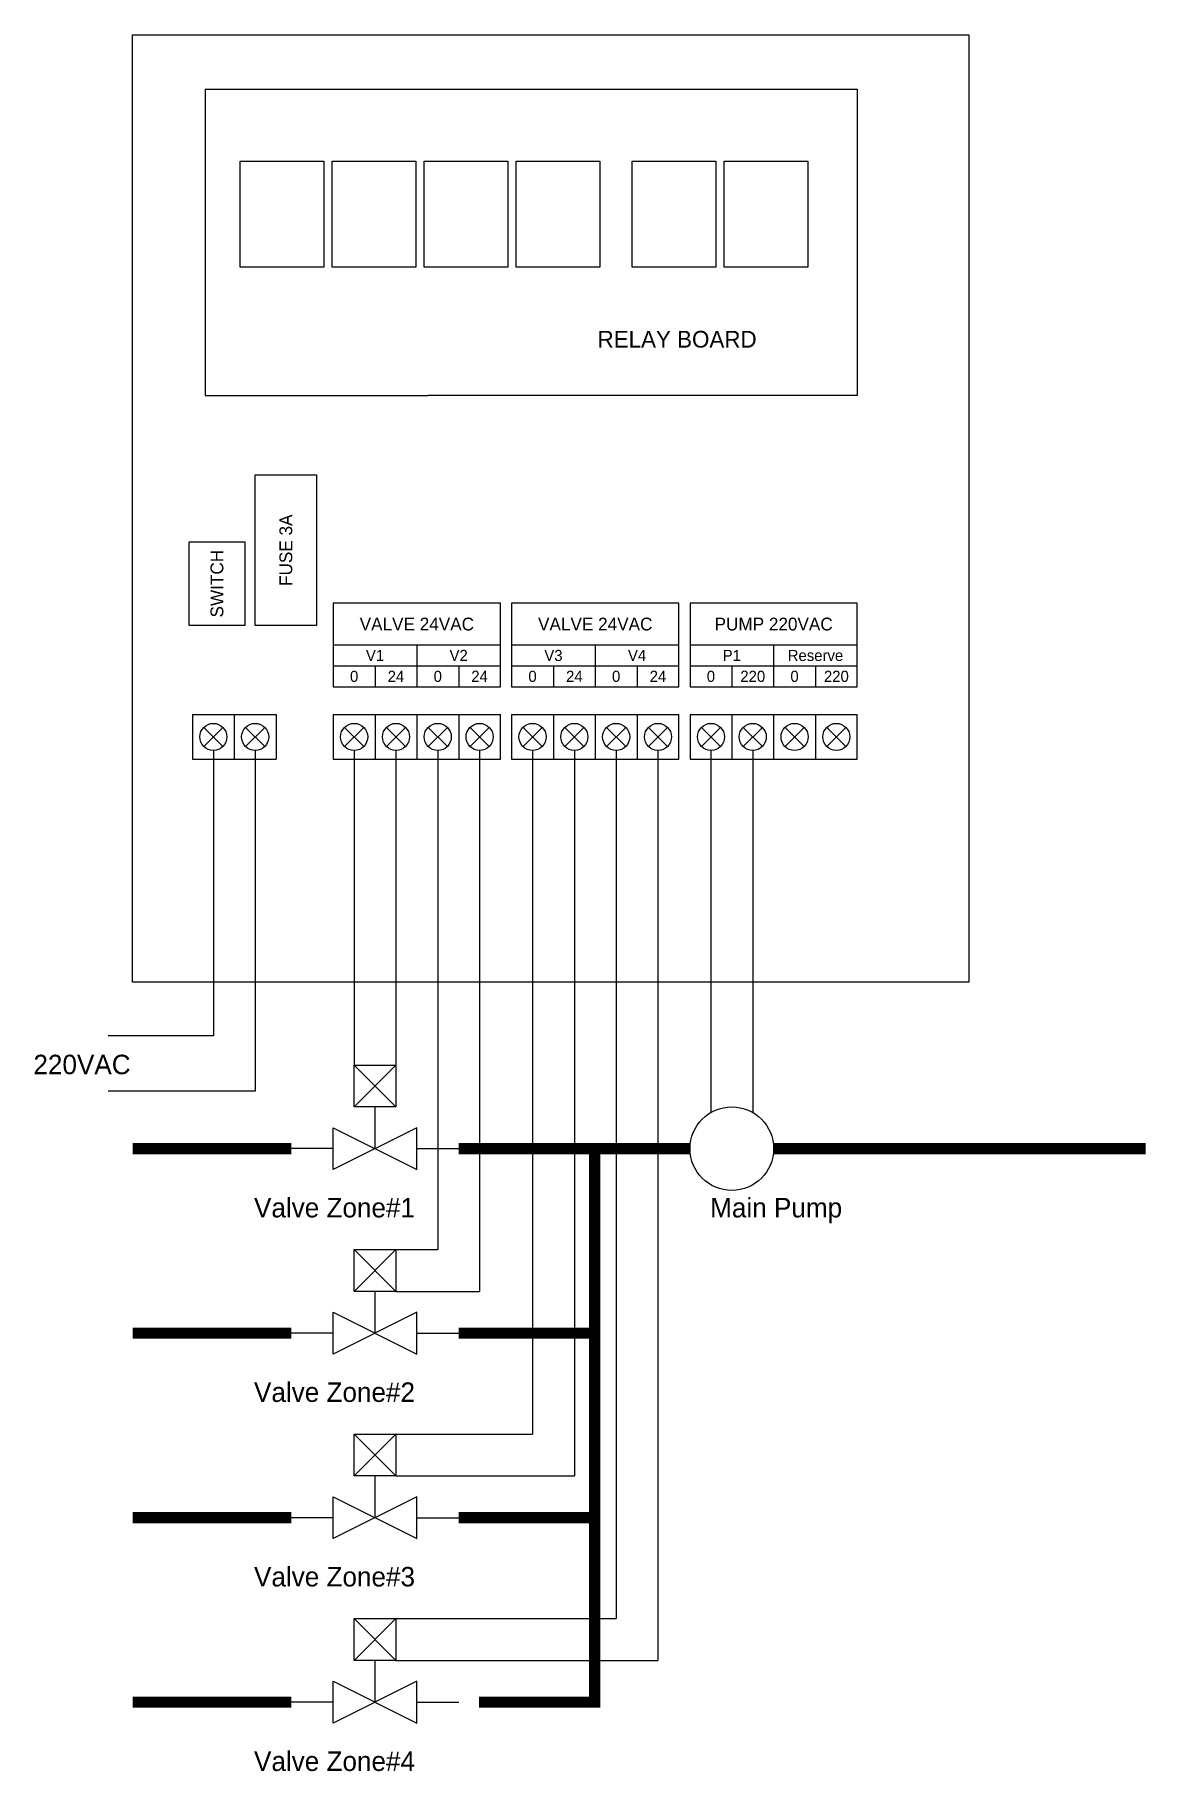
# Model space of a CAD drawing. Header units: millimetres. Extents: x -30 to 2653, y 637 to 1347.
# Drawn here: x 1746.7 to 1947, y 998.5 to 1310.1 of the extents above; entities that cross this region are included whole.
import ezdxf
from ezdxf.enums import TextEntityAlignment as Align

# ---------------------------------------------------------------- set-up
doc = ezdxf.new("R2010")
doc.units = ezdxf.units.MM
doc.header["$LTSCALE"] = 0.5
for name, color, linetype in [('Boarder', 7, 'Continuous'), ('LabelTerminal', 5, 'Continuous'), ('WC-DET1', 8, 'Continuous')]:
    doc.layers.add(name, color=color, linetype=linetype)
doc.styles.add('ATTR', font='romans.shx', dxfattribs={"width": 0.8, "height": 1.2})
doc.styles.add('style1', font='ARLRDBD.TTF')

msp = doc.modelspace()

# ---------------------------------------------------------------- texts
at = {"layer": 'LabelTerminal', "style": 'style1'}
for s, height, p in [('RELAY BOARD', 3, (1861.94, 1255.5)), ('VALVE 24VAC', 2.3, (1815.26, 1204.39)), ('VALVE 24VAC', 2.3, (1847.26, 1204.39)), ('PUMP 220VAC', 2.3, (1879.26, 1204.39)), ('V1', 2, (1807.76, 1198.76)), ('V2', 2, (1822.76, 1198.76)), ('V3', 2, (1839.76, 1198.76)), ('V4', 2, (1854.76, 1198.76)), ('P1', 2, (1871.76, 1198.76)), ('Reserve', 2, (1886.76, 1198.76)), ('0', 2, (1804.01, 1195.01)), ('24', 2, (1811.51, 1195.01)), ('0', 2, (1819.01, 1195.01)), ('24', 2, (1826.51, 1195.01)), ('0', 2, (1836.01, 1195.01)), ('24', 2, (1843.51, 1195.01)), ('0', 2, (1851.01, 1195.01)), ('24', 2, (1858.51, 1195.01)), ('0', 2, (1868.01, 1195.01)), ('220', 2, (1875.51, 1195.01)), ('0', 2, (1883.01, 1195.01)), ('220', 2, (1890.51, 1195.01)), ('220VAC', 3.5, (1755.2, 1125.36)), ('Valve Zone#1', 3.5, (1800.49, 1099.67)), ('Main Pump', 3.5, (1879.71, 1099.67)), ('Valve Zone#2', 3.5, (1800.49, 1066.56)), ('Valve Zone#3', 3.5, (1800.49, 1033.45)), ('Valve Zone#4', 3.5, (1800.49, 1000.34))]:
    msp.add_text(s, height=height, dxfattribs=at).set_placement(p, align=Align.MIDDLE_CENTER)
for s, p in [('FUSE 3A', (1791.76, 1217.64)), ('SWITCH', (1779.4, 1211.64))]:
    msp.add_text(s, height=2.3, rotation=90, dxfattribs=at).set_placement(p, align=Align.MIDDLE_CENTER)

# ---------------------------------------------------------------- blocks, each defined once
blk = doc.blocks.new('Expansion Valve')
for p, q in [((9, 12.00002), (15, 6)), ((9, 6), (15, 12.00002)), ((12, 0), (12, 6)), ((6, -2.99998), (6, 3.00002)), ((18, 3.00002), (6, -2.99998)), ((6, 3.00002), (18, -2.99998)), ((18, -2.99998), (18, 3.00002)), ((6, 0), (0, 0)), ((18, 0), (24, 0))]:
    blk.add_line(p, q)
blk.add_lwpolyline([(9, 6), (9, 12.00002), (15, 12.00002), (15, 6)], close=True)
at = {"style": 'ATTR', "width": 0.8, "flags": 9}
blk.add_attdef('ESTCODE', (0, 0), '', height=0.000048, dxfattribs=at)

# ---------------------------------------------------------------- linework, layer by layer
at = {"const_width": 2}
for points in [[(1764.3, 1110.26), (1792.76, 1110.26)], [(1822.76, 1110.26), (1864.26, 1110.26)], [(1847.16, 1110.26), (1847.16, 1010.93), (1826.41, 1010.93)], [(1879.26, 1110.26), (1945.99, 1110.26)], [(1764.3, 1077.15), (1792.76, 1077.15)], [(1822.76, 1077.15), (1847.16, 1077.15)], [(1764.3, 1044.04), (1792.76, 1044.04)], [(1822.76, 1044.04), (1847.16, 1044.04)], [(1764.3, 1010.93), (1792.76, 1010.93)]]:
    msp.add_lwpolyline(points, dxfattribs=at)
at = {"layer": 'Boarder'}
for p, q in [((1764.26, 1310.14), (1914.26, 1310.14)), ((1764.26, 1140.14), (1764.26, 1310.14)), ((1914.26, 1310.14), (1914.26, 1140.14)), ((1778.76, 1181.71), (1778.76, 1130.53)), ((1786.26, 1181.71), (1786.26, 1120.58)), ((1804.01, 1181.71), (1804.01, 1125.26)), ((1811.51, 1181.71), (1811.51, 1125.26)), ((1819.01, 1181.71), (1819.01, 1092.15)), ((1826.51, 1181.71), (1826.51, 1084.65)), ((1836.01, 1181.71), (1836.01, 1059.04)), ((1843.51, 1181.71), (1843.51, 1051.54)), ((1851.01, 1181.71), (1851.01, 1025.93)), ((1858.51, 1181.71), (1858.51, 1018.43)), ((1868.01, 1181.71), (1868.01, 1116.76)), ((1875.51, 1181.71), (1875.51, 1116.76)), ((1914.26, 1140.14), (1764.26, 1140.14)), ((1778.76, 1130.53), (1759.88, 1130.53)), ((1786.26, 1120.58), (1759.88, 1120.58)), ((1811.51, 1092.15), (1819.01, 1092.15)), ((1811.51, 1084.65), (1826.51, 1084.65)), ((1811.51, 1059.04), (1836.01, 1059.04)), ((1811.51, 1051.54), (1843.51, 1051.54)), ((1811.51, 1025.93), (1851.01, 1025.93)), ((1811.51, 1018.43), (1858.51, 1018.43))]:
    msp.add_line(p, q, dxfattribs=at)
at = {"layer": 'LabelTerminal'}
for p, q in [((1777.26, 1300.38), (1817.26, 1300.38)), ((1777.26, 1300.38), (1777.26, 1245.38)), ((1817.26, 1300.38), (1894.26, 1300.38)), ((1894.26, 1300.38), (1894.26, 1245.38)), ((1783.57, 1287.46), (1798.57, 1287.46)), ((1783.57, 1268.46), (1783.57, 1287.46)), ((1798.57, 1287.46), (1798.57, 1268.46)), ((1800.07, 1287.46), (1815.07, 1287.46)), ((1800.07, 1268.46), (1800.07, 1287.46)), ((1815.07, 1287.46), (1815.07, 1268.46)), ((1816.57, 1287.46), (1831.57, 1287.46)), ((1816.57, 1268.46), (1816.57, 1287.46)), ((1831.57, 1287.46), (1831.57, 1268.46)), ((1833.07, 1287.46), (1848.07, 1287.46)), ((1833.07, 1268.46), (1833.07, 1287.46)), ((1848.07, 1287.46), (1848.07, 1268.46)), ((1853.91, 1287.46), (1868.91, 1287.46)), ((1853.91, 1268.46), (1853.91, 1287.46)), ((1868.91, 1287.46), (1868.91, 1268.46)), ((1870.41, 1287.46), (1885.41, 1287.46)), ((1870.41, 1268.46), (1870.41, 1287.46)), ((1885.41, 1287.46), (1885.41, 1268.46)), ((1798.57, 1268.46), (1783.57, 1268.46)), ((1815.07, 1268.46), (1800.07, 1268.46)), ((1831.57, 1268.46), (1816.57, 1268.46)), ((1848.07, 1268.46), (1833.07, 1268.46)), ((1868.91, 1268.46), (1853.91, 1268.46)), ((1885.41, 1268.46), (1870.41, 1268.46)), ((1777.26, 1245.38), (1817.26, 1245.38)), ((1894.26, 1245.38), (1817.26, 1245.38)), ((1786.26, 1231.14), (1797.26, 1231.14)), ((1786.26, 1204.14), (1786.26, 1231.14)), ((1797.26, 1231.14), (1797.26, 1204.14)), ((1774.4, 1204.14), (1774.4, 1219.14)), ((1774.4, 1219.14), (1784.4, 1219.14)), ((1784.4, 1219.14), (1784.4, 1204.14)), ((1830.26, 1208.14), (1800.26, 1208.14)), ((1800.26, 1208.14), (1800.26, 1193.14)), ((1830.26, 1193.14), (1830.26, 1208.14)), ((1862.26, 1208.14), (1832.26, 1208.14)), ((1832.26, 1208.14), (1832.26, 1193.14)), ((1862.26, 1193.14), (1862.26, 1208.14)), ((1894.26, 1208.14), (1864.26, 1208.14)), ((1864.26, 1208.14), (1864.26, 1193.14)), ((1894.26, 1193.14), (1894.26, 1208.14)), ((1784.4, 1204.14), (1774.4, 1204.14)), ((1797.26, 1204.14), (1786.26, 1204.14)), ((1800.26, 1200.64), (1830.26, 1200.64)), ((1815.26, 1200.64), (1815.26, 1193.14)), ((1832.26, 1200.64), (1862.26, 1200.64)), ((1847.26, 1200.64), (1847.26, 1193.14)), ((1864.26, 1200.64), (1894.26, 1200.64)), ((1879.26, 1200.64), (1879.26, 1193.14)), ((1800.26, 1196.89), (1830.26, 1196.89)), ((1807.76, 1196.89), (1807.76, 1193.14)), ((1822.76, 1196.89), (1822.76, 1193.14)), ((1832.26, 1196.89), (1862.26, 1196.89)), ((1839.76, 1196.89), (1839.76, 1193.14)), ((1854.76, 1196.89), (1854.76, 1193.14)), ((1864.26, 1196.89), (1894.26, 1196.89)), ((1871.76, 1196.89), (1871.76, 1193.14)), ((1886.76, 1196.89), (1886.76, 1193.14)), ((1800.26, 1193.14), (1830.26, 1193.14)), ((1832.26, 1193.14), (1862.26, 1193.14)), ((1864.26, 1193.14), (1894.26, 1193.14)), ((1775.01, 1188.14), (1775.01, 1180.14)), ((1775.01, 1188.14), (1790.01, 1188.14)), ((1782.51, 1188.14), (1782.51, 1180.14)), ((1790.01, 1188.14), (1790.01, 1180.14)), ((1800.26, 1188.14), (1830.26, 1188.14)), ((1800.26, 1188.14), (1800.26, 1180.14)), ((1807.76, 1188.14), (1807.76, 1180.14)), ((1815.26, 1188.14), (1815.26, 1180.14)), ((1822.76, 1188.14), (1822.76, 1180.14)), ((1830.26, 1180.14), (1830.26, 1188.14)), ((1832.26, 1188.14), (1862.26, 1188.14)), ((1832.26, 1188.14), (1832.26, 1180.14)), ((1839.76, 1188.14), (1839.76, 1180.14)), ((1847.26, 1188.14), (1847.26, 1180.14)), ((1854.76, 1188.14), (1854.76, 1180.14)), ((1862.26, 1180.14), (1862.26, 1188.14)), ((1864.26, 1188.14), (1894.26, 1188.14)), ((1864.26, 1188.14), (1864.26, 1180.14)), ((1871.76, 1188.14), (1871.76, 1180.14)), ((1879.26, 1188.14), (1879.26, 1180.14)), ((1886.76, 1188.14), (1886.76, 1180.14)), ((1894.26, 1180.14), (1894.26, 1188.14)), ((1777.05, 1182.42), (1780.48, 1185.85)), ((1777.05, 1185.85), (1780.48, 1182.42)), ((1784.55, 1182.42), (1787.98, 1185.85)), ((1784.55, 1185.85), (1787.98, 1182.42)), ((1802.3, 1182.42), (1805.73, 1185.85)), ((1802.3, 1185.85), (1805.73, 1182.42)), ((1809.8, 1182.42), (1813.23, 1185.85)), ((1809.8, 1185.85), (1813.23, 1182.42)), ((1817.3, 1182.42), (1820.73, 1185.85)), ((1817.3, 1185.85), (1820.73, 1182.42)), ((1824.8, 1182.42), (1828.23, 1185.85)), ((1824.8, 1185.85), (1828.23, 1182.42)), ((1834.3, 1182.42), (1837.73, 1185.85)), ((1834.3, 1185.85), (1837.73, 1182.42)), ((1841.8, 1182.42), (1845.23, 1185.85)), ((1841.8, 1185.85), (1845.23, 1182.42)), ((1849.3, 1182.42), (1852.73, 1185.85)), ((1849.3, 1185.85), (1852.73, 1182.42)), ((1856.8, 1182.42), (1860.23, 1185.85)), ((1856.8, 1185.85), (1860.23, 1182.42)), ((1866.3, 1182.42), (1869.73, 1185.85)), ((1866.3, 1185.85), (1869.73, 1182.42)), ((1873.8, 1182.42), (1877.23, 1185.85)), ((1873.8, 1185.85), (1877.23, 1182.42)), ((1881.3, 1182.42), (1884.73, 1185.85)), ((1881.3, 1185.85), (1884.73, 1182.42)), ((1888.8, 1182.42), (1892.23, 1185.85)), ((1888.8, 1185.85), (1892.23, 1182.42)), ((1775.01, 1180.14), (1790.01, 1180.14)), ((1800.26, 1180.14), (1830.26, 1180.14)), ((1832.26, 1180.14), (1862.26, 1180.14)), ((1864.26, 1180.14), (1894.26, 1180.14))]:
    msp.add_line(p, q, dxfattribs=at)
for centre in [(1778.76, 1184.14), (1786.26, 1184.14), (1804.01, 1184.14), (1811.51, 1184.14), (1819.01, 1184.14), (1826.51, 1184.14), (1836.01, 1184.14), (1843.51, 1184.14), (1851.01, 1184.14), (1858.51, 1184.14), (1868.01, 1184.14), (1875.51, 1184.14), (1883.01, 1184.14), (1890.51, 1184.14)]:
    msp.add_circle(centre, 2.43, dxfattribs=at)
at = {"layer": 'WC-DET1'}
msp.add_circle((1871.76, 1110.26), 7.5, dxfattribs=at)

# ---------------------------------------------------------------- block references
at = {"layer": 'WC-DET1', "xscale": 1.24999999998181, "yscale": 1.24999999998181, "zscale": 1.24999999998181}
for p in [(1792.76, 1110.26), (1792.76, 1077.15), (1792.76, 1044.04), (1792.76, 1010.93)]:
    msp.add_blockref('Expansion Valve', p, dxfattribs=at)

msp.set_redraw_order([(e.dxf.handle, doc.entitydb.next_handle()) for e in msp.query("TEXT MTEXT ATTDEF DIMENSION ARC_DIMENSION")])  # texts and dimensions are drawn at this point

doc.saveas('drawing.dxf')
